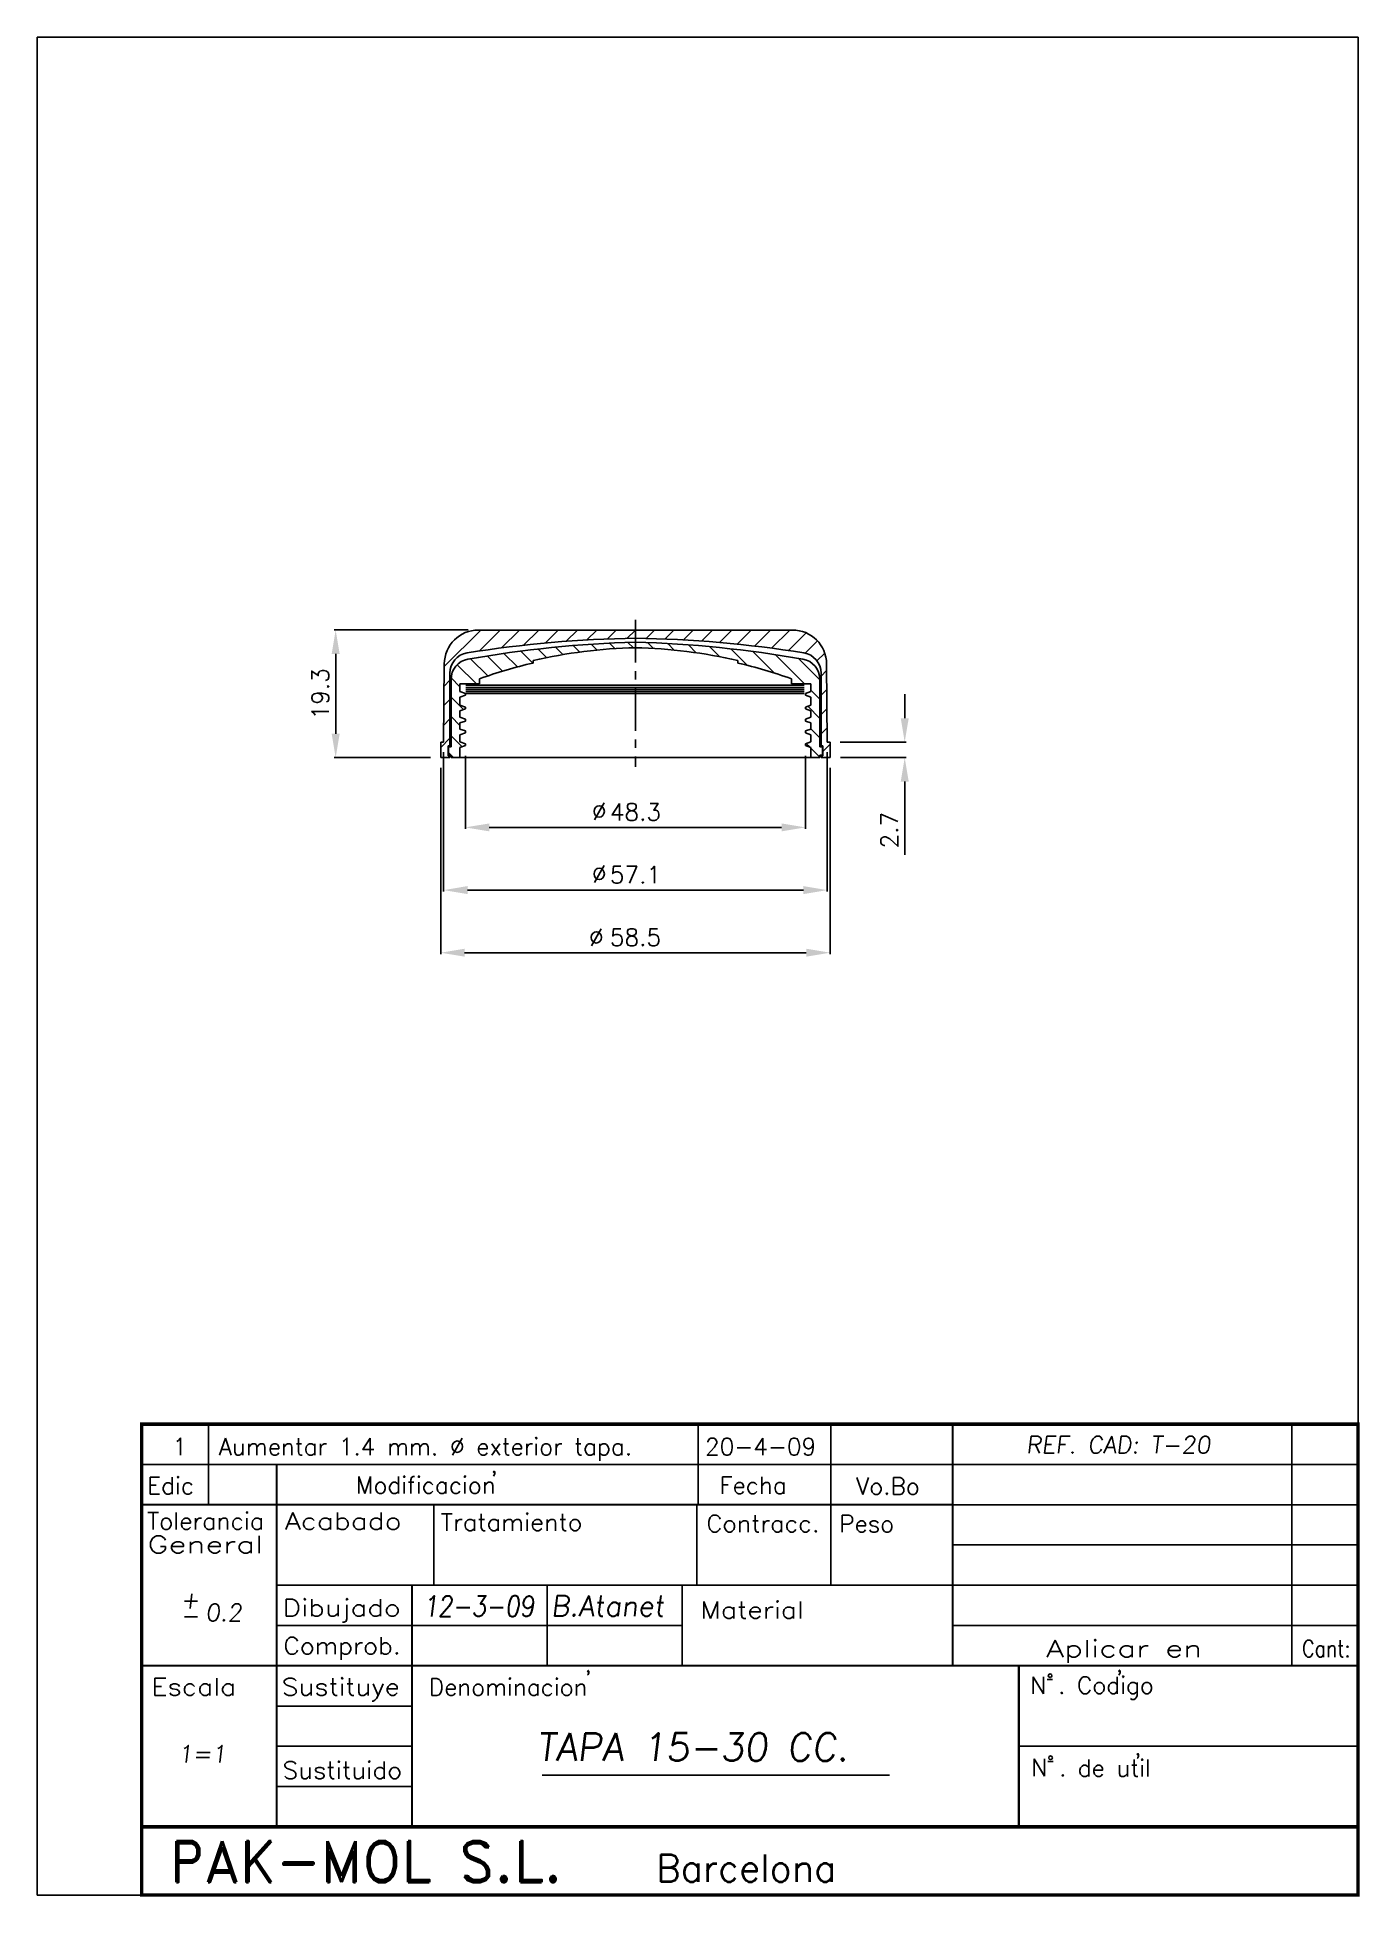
# Model space of a CAD drawing. Extents: x 59 to 1419, y 215 to 817.
# Drawn here: x 1225.8 to 1419.5, y 224.9 to 497.4 of the extents above; entities that cross this region are included whole.
import ezdxf
from ezdxf.enums import TextEntityAlignment as Align

# ---------------------------------------------------------------- set-up
doc = ezdxf.new("R2010")
doc.units = 0
doc.header["$LTSCALE"] = 5
doc.header["$MEASUREMENT"] = 0
doc.linetypes.add('CENTRO', pattern=[2, 1.25, -0.25, 0.25, -0.25])
doc.linetypes.add('CONTINUA', pattern=[0])
doc.layers.get('0').update_dxf_attribs({"linetype": 'CONTINUA'})
doc.layers.get('DEFPOINTS').update_dxf_attribs({"linetype": 'CONTINUA'})
doc.layers.add('2', color=1, linetype='CONTINUA')
doc.layers.add('COTAS', color=7, linetype='CONTINUA')
doc.styles.add('25', font='simplex', dxfattribs={"height": 2.5})
doc.styles.add('4', font='ROMANS', dxfattribs={"oblique": 7, "height": 4})
doc.styles.add('ROMAND', font='romand', dxfattribs={"height": 4})
doc.styles.add('ROMANS', font='romans', dxfattribs={"oblique": 7, "height": 2.5})
doc.dimstyles.get("Standard").update_dxf_attribs({"dimtxt": 0.18, "dimasz": 0.18, "dimexe": 0.18, "dimexo": 0.0625, "dimgap": 0.09, "dimtad": 0, "dimtih": 1, "dimtoh": 1, "dimdec": 4, "dimzin": 0, "dimtxsty": 'STANDARD', "dimcen": 0.09, "dimazin": 3, "dimtfac": 1, "dimtdec": 4, "dimtofl": 0, "dimtmove": 0, "dimatfit": 3, "dimtolj": 1, "dimtzin": 0})

msp = doc.modelspace()

# ---------------------------------------------------------------- texts
at = {"style": '25'}
msp.add_text('%%C', height=2.5, dxfattribs=at).set_placement((1307.0145, 382.7042))
at = {"color": 1, "style": '25'}
for p in [(1307.0145, 373.5571), (1306.5832, 364.2566)]:
    msp.add_text('%%C', height=2.5, dxfattribs=at).set_placement(p)
at = {"oblique": 7}
for s, height, style, p in [('REF. CAD: T-20', 2.5, 'ROMANS', (1370.6421, 289.918)), ('+', 2.5, 'ROMANS', (1246.7535, 267.1798)), ('0.2', 2.5, 'ROMANS', (1250.4135, 265.3486)), ('B.Atanet', 3, 'ROMANS', (1301.0293, 266.0735)), ('-', 2.5, 'ROMANS', (1246.7535, 264.9022)), ('TAPA 15-30 CC.', 4.052803, '4', (1298.9132, 244.8576)), ('1=1', 2.5, 'ROMANS', (1246.394, 244.6329))]:
    msp.add_text(s, height=height, dxfattribs=dict(at, style=style)).set_placement(p)
at = {"color": 4}
for s, height, style, p in [('Edic', 2.5, 'ROMANS', (1241.8695, 283.9242)), ('Modificacion', 2.5, 'ROMANS', (1272.447, 284.0094)), ("'", 2.5, '25', (1292.1423, 284.7946)), ('Fecha', 2.5, 'ROMANS', (1325.6928, 283.9807)), ('Vo.Bo', 2.5, 'ROMANS', (1345.7223, 283.8662)), ('Peso', 2.5, 'ROMANS', (1343.244, 278.3542)), ('Denominacion', 2.5, 'ROMANS', (1283.1176, 254.4219)), ("'", 2.5, '25', (1305.9389, 255.6173)), ('N . Codigo', 2.5, 'ROMANS', (1371.2179, 254.6917)), ("'", 2.5, '25', (1383.7688, 255.6537)), ("'", 2.5, '25', (1386.4556, 243.4228)), ('N .', 2.5, 'ROMANS', (1371.3739, 242.641)), ('de util', 2.5, 'ROMANS', (1378.1768, 242.5471)), ('PAK-MOL S.L.', 6, 'ROMAND', (1245.1214, 227.0979)), ('Barcelona', 4, '4', (1316.4061, 227.1568))]:
    msp.add_text(s, height=height, dxfattribs=dict(at, style=style)).set_placement(p)
at = {"color": 4, "style": 'ROMANS'}
for s, width, p, p2 in [('Tolerancia', 0.940146, (1241.8659, 278.7494), (1258.99, 278.7494)), ('Acabado', 1.121612, (1262.0396, 278.7494), (1279.1309, 278.7494)), ('Tratamiento', 0.957353, (1284.8612, 278.5668), (1305.6038, 278.5668)), ('Contracc.', 0.959177, (1323.7895, 278.3806), (1340.3467, 278.3806)), ('General', 1.270843, (1241.9131, 275.3064), (1258.8577, 275.3064)), ('Dibujado', 1.108803, (1261.7065, 266.0367), (1278.9986, 266.0367)), ('Material', 1.090532, (1322.8811, 265.7212), (1338.0707, 265.7212)), ('Comprob.', 0.987886, (1261.8282, 260.4748), (1278.9986, 260.4748)), ('Aplicar en', 1.221721, (1373.5544, 260.0619), (1396.389, 260.0619)), ('Cant:', 0.770947, (1411.058, 260.0619), (1418.125, 260.0619)), ('Escala', 1.088591, (1242.4686, 254.4594), (1254.9097, 254.4594)), ('Sustituye', 1.051982, (1261.5849, 254.4594), (1278.8674, 254.4594)), ('Sustituido', 0.979997, (1261.7065, 242.2449), (1279.2065, 242.2449))]:
    msp.add_text(s, height=2.5, dxfattribs=dict(at, width=width)).set_placement(p, p2, align=Align.FIT)
at = {"style": 'ROMANS', "oblique": 7, "width": 0.768202}
msp.add_text('12-3-09', height=3, dxfattribs=at).set_placement((1282.3351, 266.0249), (1298.5771, 266.0249), align=Align.FIT)
at = {"layer": 'COTAS', "style": '25'}
for s, p in [('1', (1245.5721, 289.6424)), ('Aumentar 1.4 mm. %%c exterior tapa.', (1252.3615, 289.6424)), ('20-4-09', (1323.5778, 289.6424))]:
    msp.add_text(s, height=2.5, dxfattribs=at).set_placement(p)

# ---------------------------------------------------------------- blocks, each defined once
blk = doc.blocks.new('*D9')
at = {"color": 0, "linetype": 'BYBLOCK'}
for p, q in [((1022.27, 410.54), (1002.66, 410.54)), ((1002.86, 407.04), (1002.86, 395.34)), ((1016.74, 391.84), (1002.66, 391.84))]:
    blk.add_line(p, q, dxfattribs=at)
for points in [[(1002.27, 407.04), (1003.44, 407.04), (1002.86, 410.54)], [(1002.27, 395.34), (1003.44, 395.34), (1002.86, 391.84)]]:
    blk.add_solid(points, dxfattribs=at)
at = {"layer": 'DEFPOINTS', "color": 0, "linetype": 'BYBLOCK'}
for p in [(1023.77, 410.54), (1002.86, 391.84), (1018.24, 391.84)]:
    blk.add_point(p, dxfattribs=at)
at = {"color": 0, "linetype": 'BYBLOCK', "insert": (1000.61, 401.19), "char_height": 2.5, "attachment_point": 5, "rotation": 90, "style": '25'}
blk.add_mtext('\\A1;19.3', dxfattribs=at)
blk = doc.blocks.new('*D8')
at = {"color": 0, "linetype": 'BYBLOCK'}
for p, q in [((1021.86, 392.11), (1021.86, 381.42)), ((1071.68, 392.11), (1071.68, 381.42)), ((1025.36, 381.62), (1068.18, 381.62))]:
    blk.add_line(p, q, dxfattribs=at)
for points in [[(1025.36, 382.2), (1025.36, 381.04), (1021.86, 381.62)], [(1068.18, 382.2), (1068.18, 381.04), (1071.68, 381.62)]]:
    blk.add_solid(points, dxfattribs=at)
at = {"layer": 'DEFPOINTS', "color": 0, "linetype": 'BYBLOCK'}
for p in [(1021.86, 393.61), (1071.68, 393.61), (1071.68, 381.62)]:
    blk.add_point(p, dxfattribs=at)
at = {"color": 0, "linetype": 'BYBLOCK', "insert": (1046.77, 383.87), "char_height": 2.5, "attachment_point": 5, "style": '25'}
blk.add_mtext('\\A1;48.3', dxfattribs=at)
blk = doc.blocks.new('*D10')
at = {"color": 0, "linetype": 'BYBLOCK'}
for p, q in [((1284.86, 390.34), (1284.86, 363.06)), ((1341.92, 390.34), (1341.92, 363.06)), ((1288.36, 363.26), (1338.42, 363.26))]:
    blk.add_line(p, q, dxfattribs=at)
for points in [[(1288.36, 363.84), (1288.36, 362.68), (1284.86, 363.26)], [(1338.42, 363.84), (1338.42, 362.68), (1341.92, 363.26)]]:
    blk.add_solid(points, dxfattribs=at)
at = {"layer": 'DEFPOINTS', "color": 0, "linetype": 'BYBLOCK'}
for p in [(1284.86, 391.84), (1341.92, 391.84), (1341.92, 363.26)]:
    blk.add_point(p, dxfattribs=at)
at = {"color": 0, "linetype": 'BYBLOCK', "insert": (1313.39, 365.51), "char_height": 2.5, "attachment_point": 5, "style": '25'}
blk.add_mtext('\\A1;58.5', dxfattribs=at)
blk = doc.blocks.new('*D11')
at = {"color": 0, "linetype": 'BYBLOCK'}
for p, q in [((1285.29, 392.62), (1285.29, 372.23)), ((1341.49, 392.62), (1341.49, 372.23)), ((1288.79, 372.43), (1337.99, 372.43))]:
    blk.add_line(p, q, dxfattribs=at)
for points in [[(1288.79, 373.02), (1288.79, 371.85), (1285.29, 372.43)], [(1337.99, 373.02), (1337.99, 371.85), (1341.49, 372.43)]]:
    blk.add_solid(points, dxfattribs=at)
at = {"layer": 'DEFPOINTS', "color": 0, "linetype": 'BYBLOCK'}
for p in [(1285.29, 394.12), (1341.49, 394.12), (1341.49, 372.43)]:
    blk.add_point(p, dxfattribs=at)
at = {"color": 0, "linetype": 'BYBLOCK', "insert": (1313.39, 374.68), "char_height": 2.5, "attachment_point": 5, "style": '25'}
blk.add_mtext('\\A1;57.1', dxfattribs=at)
blk = doc.blocks.new('*D12')
at = {"color": 0, "linetype": 'BYBLOCK'}
for p, q in [((1352.83, 397.62), (1352.83, 401.12)), ((1343.4, 394.12), (1353.03, 394.12)), ((1343.42, 391.84), (1353.03, 391.84)), ((1352.83, 388.34), (1352.83, 377.6))]:
    blk.add_line(p, q, dxfattribs=at)
for points in [[(1352.25, 397.62), (1353.42, 397.62), (1352.83, 394.12)], [(1352.25, 388.34), (1353.42, 388.34), (1352.83, 391.84)]]:
    blk.add_solid(points, dxfattribs=at)
at = {"layer": 'DEFPOINTS', "color": 0, "linetype": 'BYBLOCK'}
for p in [(1341.9, 394.12), (1341.92, 391.84), (1352.83, 391.84)]:
    blk.add_point(p, dxfattribs=at)
at = {"color": 0, "linetype": 'BYBLOCK', "insert": (1350.58, 381.22), "char_height": 2.5, "attachment_point": 5, "rotation": 90, "style": '25'}
blk.add_mtext('\\A1;2.7', dxfattribs=at)

# ---------------------------------------------------------------- dimensions: what is measured, and where the dimension line sits
at = {"layer": 'COTAS'}
dim = msp.add_linear_dim(base=(1269.4734, 391.8372), p1=(1290.3905, 410.5372), p2=(1284.8568, 391.8372), angle=90, text='19.3', dimstyle='STANDARD', override={"dimtxt": 1, "dimasz": 3.5, "dimexe": 0.2, "dimexo": 1.5, "dimgap": 1, "dimtad": 1, "dimtih": 0, "dimtoh": 0, "dimdec": 3, "dimzin": 8, "dimtxsty": '25', "dimcen": 0, "dimtdec": 3, "dimtzin": 8}, dxfattribs=at)
dim.commit()
dim.dimension.update_dxf_attribs({"geometry": '*D9', "text_midpoint": (1267.2234, 401.1872), "insert": (266.6169, 0)})
dim = msp.add_linear_dim(base=(1352.8344, 391.8372), p1=(1341.9027, 394.1209), p2=(1341.9227, 391.8372), angle=90, text='2.7', dimstyle='STANDARD', override={"dimtxt": 1, "dimasz": 3.5, "dimexe": 0.2, "dimexo": 1.5, "dimgap": 1, "dimtad": 1, "dimtih": 0, "dimtoh": 0, "dimdec": 3, "dimzin": 8, "dimtxsty": '25', "dimcen": 0, "dimtdec": 3, "dimtzin": 8}, dxfattribs=at)
dim.commit()
dim.dimension.update_dxf_attribs({"geometry": '*D12', "text_midpoint": (1350.5844, 381.2182)})
at = {"layer": 'COTAS', "color": 1}
dim = msp.add_linear_dim(base=(1341.4888, 372.4324), p1=(1285.2907, 394.1209), p2=(1341.4888, 394.1209), text='57.1', dimstyle='STANDARD', override={"dimtxt": 1, "dimasz": 3.5, "dimexe": 0.2, "dimexo": 1.5, "dimgap": 1, "dimtad": 1, "dimtih": 0, "dimtoh": 0, "dimdec": 3, "dimzin": 8, "dimtxsty": '25', "dimcen": 0, "dimtdec": 3, "dimtzin": 8}, dxfattribs=at)
dim.commit()
dim.dimension.update_dxf_attribs({"geometry": '*D11', "text_midpoint": (1313.3897, 372.4324), "dimtype": 160})
at = {"layer": 'COTAS'}
dim = msp.add_linear_dim(base=(1338.2982, 381.6199), p1=(1288.4812, 393.6062), p2=(1338.2982, 393.6062), text='48.3', dimstyle='STANDARD', override={"dimtxt": 1, "dimasz": 3.5, "dimexe": 0.2, "dimexo": 1.5, "dimgap": 1, "dimtad": 1, "dimtih": 0, "dimtoh": 0, "dimdec": 3, "dimzin": 8, "dimtxsty": '25', "dimcen": 0, "dimtdec": 3, "dimtzin": 8}, dxfattribs=at)
dim.commit()
dim.dimension.update_dxf_attribs({"geometry": '*D8', "text_midpoint": (1313.3897, 381.6199), "dimtype": 160, "insert": (266.6169, 0)})
at = {"layer": 'COTAS', "color": 1}
dim = msp.add_linear_dim(base=(1341.9227, 363.2586), p1=(1284.8568, 391.8372), p2=(1341.9227, 391.8372), text='58.5', dimstyle='STANDARD', override={"dimtxt": 1, "dimasz": 3.5, "dimexe": 0.2, "dimexo": 1.5, "dimgap": 1, "dimtad": 1, "dimtih": 0, "dimtoh": 0, "dimdec": 3, "dimzin": 8, "dimtxsty": '25', "dimcen": 0, "dimtdec": 3, "dimtzin": 8}, dxfattribs=at)
dim.commit()
dim.dimension.update_dxf_attribs({"geometry": '*D10', "text_midpoint": (1313.3897, 365.5086)})

# ---------------------------------------------------------------- hatches: boundary and pattern name
at = {"layer": 'COTAS'}
h = msp.add_hatch(dxfattribs=at)
h.set_pattern_fill('_U', color=4, scale=2, angle=45, style=0, pattern_type=0)
h.set_pattern_definition([(45, (256.922, 7.4528), (-1.4142136, 1.4142136), [])])
h.paths.add_polyline_path([(1313.3897, 409.3294), (1313.3897, 410.5372), (1290.3905, 410.5372, 0.41165989), (1285.3907, 405.5809), (1285.2907, 394.1209), (1284.8767, 394.1209), (1284.8568, 391.8372), (1286.2051, 391.8372), (1286.2051, 392.0966), (1285.9331, 392.0966), (1285.9457, 393.5453), (1286.2051, 393.5453), (1286.2051, 404.2207, -0.36821642), (1288.7284, 407.1826, -0.03637758)])
h.paths.add_polyline_path([(1338.051, 407.1826, -0.36821642), (1340.5744, 404.2207), (1340.5744, 393.5453), (1340.8337, 393.5453), (1340.8463, 392.0966), (1340.5744, 392.0966), (1340.5744, 391.8372), (1341.9227, 391.8372), (1341.9027, 394.1209), (1341.4888, 394.1209), (1341.3887, 405.5809, 0.41165989), (1336.3889, 410.5372), (1313.3897, 410.5372), (1313.3897, 409.3294, -0.03637758)])
h = msp.add_hatch(dxfattribs=at)
h.set_pattern_fill('_U', color=3, scale=2, angle=135, style=0, pattern_type=0)
h.set_pattern_definition([(135, (256.922, 7.4528), (-1.4142136, -1.4142136), [])])
h.paths.add_polyline_path([(1313.3897, 408.7644), (1313.3897, 407.9297, -0.05285812), (1328.3897, 406.0582), (1328.3897, 405.7044, -0.02859523), (1336.2485, 403.3856), (1336.2485, 402.6425), (1339.0982, 402.6425), (1339.0982, 401.5419), (1338.2982, 401.2567), (1338.2982, 400.9911), (1339.0982, 400.7059), (1339.0982, 399.5227), (1338.2982, 399.2375), (1338.2982, 398.9719), (1339.0982, 398.6867), (1339.0982, 397.7522), (1338.2982, 397.4669), (1338.2982, 397.2014), (1339.0982, 396.9161), (1339.0982, 396.0344), (1338.2982, 395.7491), (1338.2982, 395.4836), (1339.0982, 395.1983), (1339.0982, 394.157), (1338.2982, 393.8718), (1338.2982, 393.6062), (1339.0982, 393.321), (1339.0982, 391.8372), (1340.4078, 391.8372), (1340.4078, 392.1966), (1340.7722, 392.1966), (1340.7722, 393.4453), (1340.4078, 393.4453), (1340.4078, 403.3092, 0.36405585), (1337.9279, 406.2638, 0.03635295)])
h.paths.add_polyline_path([(1288.8516, 406.2638, 0.36405585), (1286.3716, 403.3092), (1286.3716, 393.4453), (1286.0072, 393.4453), (1286.0072, 392.1966), (1286.3716, 392.1966), (1286.3716, 391.8372), (1287.6812, 391.8372), (1287.6812, 393.321), (1288.4812, 393.6062), (1288.4812, 393.8718), (1287.6812, 394.157), (1287.6812, 395.1983), (1288.4812, 395.4836), (1288.4812, 395.7491), (1287.6812, 396.0344), (1287.6812, 396.9161), (1288.4812, 397.2014), (1288.4812, 397.4669), (1287.6812, 397.7522), (1287.6812, 398.6867), (1288.4812, 398.9719), (1288.4812, 399.2375), (1287.6812, 399.5227), (1287.6812, 400.7059), (1288.4812, 400.9911), (1288.4812, 401.2567), (1287.6812, 401.5419), (1287.6812, 402.6425), (1290.5309, 402.6425), (1290.5309, 403.3856, -0.02859523), (1298.3897, 405.7044), (1298.3897, 406.0582, -0.05285812), (1313.3897, 407.9297), (1313.3897, 408.7644, 0.03635295)])

# ---------------------------------------------------------------- linework, layer by layer
for p, q in [((1225.7511, 225.1938), (1225.7511, 497.3893)), ((1419.2467, 497.3893), (1225.7511, 497.3893)), ((1419.2467, 225.1938), (1419.2467, 497.3893)), ((1299.7251, 242.7467), (1350.5817, 242.7467)), ((1419.2467, 225.1938), (1225.7511, 225.1938))]:
    msp.add_line(p, q)
at = {"linetype": 'CENTRO'}
msp.add_line((1313.3897, 412.0189), (1313.3897, 390.4707), dxfattribs=at)
at = {"color": 3, "linetype": 'CONTINUA'}
for p, q in [((1298.3897, 406.0582), (1298.3897, 405.7044)), ((1328.3897, 406.0582), (1328.3897, 405.7044)), ((1290.5309, 403.3856), (1290.5309, 402.6425)), ((1336.2485, 403.3856), (1336.2485, 402.6425)), ((1287.6812, 398.6867), (1287.6812, 397.7522)), ((1339.0982, 398.6867), (1339.0982, 397.7522)), ((1287.6812, 396.9161), (1287.6812, 396.0344)), ((1287.6812, 395.1983), (1287.6812, 394.157)), ((1339.0982, 396.9161), (1339.0982, 396.0344)), ((1339.0982, 395.1983), (1339.0982, 394.157)), ((1287.6812, 393.321), (1287.6812, 391.8372)), ((1339.0982, 393.321), (1339.0982, 391.8372))]:
    msp.add_line(p, q, dxfattribs=at)
at = {"color": 4, "linetype": 'CONTINUA'}
for p, q in [((1285.3907, 405.5809), (1285.2907, 394.1209)), ((1341.3887, 405.5809), (1341.4888, 394.1209)), ((1284.8767, 394.1209), (1284.8568, 391.8372)), ((1285.9457, 393.5453), (1285.9331, 392.0966)), ((1340.8337, 393.5453), (1340.8463, 392.0966)), ((1341.9027, 394.1209), (1341.9227, 391.8372))]:
    msp.add_line(p, q, dxfattribs=at)
at = {"color": 3}
for p, q in [((1290.5309, 402.6425), (1287.6812, 402.6425)), ((1336.2485, 402.6425), (1339.0982, 402.6425)), ((1286.3716, 393.4453), (1286.0072, 393.4453)), ((1340.4078, 393.4453), (1340.7722, 393.4453)), ((1286.3716, 392.1966), (1286.0072, 392.1966)), ((1313.3897, 391.8372), (1286.3716, 391.8372)), ((1313.3897, 391.8372), (1340.4078, 391.8372)), ((1340.4078, 392.1966), (1340.7722, 392.1966))]:
    msp.add_line(p, q, dxfattribs=at)
at = {"color": 4}
for p, q in [((1285.2907, 394.1209), (1284.8767, 394.1209)), ((1286.2051, 393.5453), (1285.9457, 393.5453)), ((1340.5744, 393.5453), (1340.8337, 393.5453)), ((1341.4888, 394.1209), (1341.9027, 394.1209)), ((1286.2051, 391.8372), (1284.8568, 391.8372)), ((1286.2051, 392.0966), (1285.9331, 392.0966)), ((1340.5744, 392.0966), (1340.8463, 392.0966)), ((1340.5744, 391.8372), (1341.9227, 391.8372)), ((1373.7058, 256.779), (1374.4937, 256.779)), ((1373.7913, 244.7486), (1374.5792, 244.7486))]:
    msp.add_line(p, q, dxfattribs=at)
at = {"color": 7}
for p, q in [((1419.2467, 294.1938), (1241.0467, 294.1938)), ((1419.2467, 294.1938), (1241.0467, 294.1938)), ((1241.0467, 294.1938), (1241.0467, 225.1938)), ((1250.8206, 294.1938), (1250.8206, 282.3938)), ((1322.5663, 294.1938), (1322.5663, 282.3938)), ((1342.0211, 294.1938), (1342.0211, 282.3938)), ((1359.8467, 294.1938), (1359.8467, 258.7938)), ((1409.5467, 294.1938), (1409.5467, 258.7938)), ((1419.2467, 294.1938), (1419.2467, 226.1938)), ((1419.2467, 288.2938), (1241.0467, 288.2938)), ((1260.8467, 288.2938), (1260.8467, 235.1938)), ((1419.2467, 282.3938), (1241.0467, 282.3938)), ((1283.8467, 282.3938), (1283.8467, 270.5938)), ((1322.3663, 282.3938), (1322.3663, 270.5938)), ((1342.0211, 282.3938), (1342.0211, 270.5938)), ((1419.2467, 276.4938), (1359.8467, 276.4938)), ((1419.2467, 270.5938), (1260.8467, 270.5938)), ((1280.6467, 270.5938), (1280.6467, 235.1938)), ((1300.4467, 270.5938), (1300.4467, 258.7938)), ((1320.2467, 270.5938), (1320.2467, 258.7938)), ((1320.2467, 264.6938), (1260.8467, 264.6938)), ((1419.2467, 264.6938), (1359.8467, 264.6938)), ((1419.2467, 258.7938), (1241.0467, 258.7938)), ((1369.5467, 258.7938), (1369.5467, 235.1938)), ((1280.6467, 252.8938), (1260.8467, 252.8938)), ((1280.6467, 246.9938), (1260.8467, 246.9938)), ((1419.2467, 246.9938), (1369.5467, 246.9938)), ((1280.6467, 241.0938), (1260.8467, 241.0938)), ((1419.2467, 235.1938), (1241.0467, 235.1938)), ((1419.2467, 225.1938), (1241.0467, 225.1938))]:
    msp.add_line(p, q, dxfattribs=at)
for points, const_width in [([(1241.0467, 294.1938), (1241.0467, 225.1938), (1419.2467, 225.1938), (1419.2467, 246.9938), (1419.2467, 294.1938), (1241.0467, 294.1938)], 0.5), ([(1359.8467, 258.7938), (1359.8467, 294.1938)], 0.3), ([(1260.8467, 235.1938), (1260.8467, 288.2938)], 0.3), ([(1241.0467, 282.3938), (1359.8467, 282.3938)], 0.3), ([(1280.6467, 235.1938), (1280.6467, 270.5938)], 0.3), ([(1419.2467, 258.7938), (1241.0467, 258.7938)], 0.3), ([(1369.5467, 235.1938), (1369.5467, 258.7938)], 0.3), ([(1241.0467, 235.1938), (1419.2467, 235.1938)], 0.5)]:
    msp.add_lwpolyline(points, dxfattribs=dict(const_width=const_width))
at = {"color": 4}
for centre in [(1374.1185, 257.342), (1374.204, 245.3116)]:
    msp.add_circle(centre, 0.2706, dxfattribs=at)
at = {"layer": '2', "color": 4}
for p, q in [((1313.3897, 410.5372), (1290.3905, 410.5372)), ((1313.3897, 410.5372), (1336.3889, 410.5372)), ((1286.2051, 393.5453), (1286.2051, 404.2207)), ((1340.5744, 393.5453), (1340.5744, 404.2207)), ((1286.2051, 391.8372), (1286.2051, 392.0966)), ((1340.5744, 391.8372), (1340.5744, 392.0966))]:
    msp.add_line(p, q, dxfattribs=at)
at = {"layer": '2', "color": 3}
for p, q in [((1286.3716, 393.4453), (1286.3716, 403.3092)), ((1340.4078, 393.4453), (1340.4078, 403.3092)), ((1287.6812, 402.6425), (1287.6812, 401.5419)), ((1287.6812, 400.7059), (1287.6812, 399.5227)), ((1339.0982, 402.6425), (1339.0982, 401.5419)), ((1339.0982, 400.7059), (1339.0982, 399.5227)), ((1286.0072, 392.1966), (1286.0072, 393.4453)), ((1340.7722, 392.1966), (1340.7722, 393.4453)), ((1286.3716, 391.8372), (1286.3716, 392.1966)), ((1340.4078, 391.8372), (1340.4078, 392.1966))]:
    msp.add_line(p, q, dxfattribs=at)
at = {"layer": '2', "color": 4}
for centre, radius, start, end in [((1315.7931, 238.9989), 170.3474, 90.795828, 99.141858), ((1310.9863, 238.9989), 170.3474, 80.858142, 89.204172), ((1289.2051, 404.2207), 3, 99.141858, 180), ((1337.5744, 404.2207), 3, 0, 80.858142)]:
    msp.add_arc(centre, radius, start, end, dxfattribs=at)
at = {"layer": '2', "color": 3}
for centre, radius, start, end in [((1318.2947, 238.9878), 169.8474, 91.654858, 99.982673), ((1308.4847, 238.9878), 169.8474, 80.017327, 88.345142), ((1289.3716, 403.3092), 3, 99.982673, 180), ((1314.7165, 336.2475), 71.6944, 91.060415, 103.163341), ((1312.0629, 336.2475), 71.6944, 76.836659, 88.939585), ((1337.4078, 403.3092), 3, 360, 80.017327), ((1314.7165, 335.8937), 71.6944, 103.163341, 109.715098), ((1312.0629, 335.8937), 71.6944, 70.284902, 76.836659)]:
    msp.add_arc(centre, radius, start, end, dxfattribs=at)
at = {"layer": 'COTAS', "color": 3}
for p, q in [((1287.6812, 401.5419), (1288.4812, 401.2567)), ((1287.6812, 400.7059), (1288.4812, 400.9911)), ((1339.0982, 401.5419), (1338.2982, 401.2567)), ((1339.0982, 400.7059), (1338.2982, 400.9911)), ((1287.6812, 399.5227), (1288.4812, 399.2375)), ((1287.6812, 398.6867), (1288.4812, 398.9719)), ((1339.0982, 399.5227), (1338.2982, 399.2375)), ((1339.0982, 398.6867), (1338.2982, 398.9719)), ((1287.6812, 397.7522), (1288.4812, 397.4669)), ((1287.6812, 396.9161), (1288.4812, 397.2014)), ((1287.6812, 396.0344), (1288.4812, 395.7491)), ((1287.6812, 395.1983), (1288.4812, 395.4836)), ((1339.0982, 397.7522), (1338.2982, 397.4669)), ((1339.0982, 396.9161), (1338.2982, 397.2014)), ((1339.0982, 396.0344), (1338.2982, 395.7491)), ((1339.0982, 395.1983), (1338.2982, 395.4836)), ((1287.6812, 394.157), (1288.4812, 393.8718)), ((1287.6812, 393.321), (1288.4812, 393.6062)), ((1339.0982, 394.157), (1338.2982, 393.8718)), ((1339.0982, 393.321), (1338.2982, 393.6062))]:
    msp.add_line(p, q, dxfattribs=at)
at = {"layer": 'COTAS', "color": 3, "linetype": 'CONTINUA'}
for p, q in [((1288.4812, 401.2567), (1288.4812, 400.9911)), ((1338.2982, 401.2567), (1338.2982, 400.9911)), ((1288.4812, 399.2375), (1288.4812, 398.9719)), ((1338.2982, 399.2375), (1338.2982, 398.9719)), ((1288.4812, 397.4669), (1288.4812, 397.2014)), ((1288.4812, 395.7491), (1288.4812, 395.4836)), ((1338.2982, 397.4669), (1338.2982, 397.2014)), ((1338.2982, 395.7491), (1338.2982, 395.4836)), ((1288.4812, 393.8718), (1288.4812, 393.6062)), ((1338.2982, 393.8718), (1338.2982, 393.6062))]:
    msp.add_line(p, q, dxfattribs=at)
at = {"layer": 'COTAS'}
for p, q in [((1288.5438, 402.4387), (1338.0878, 402.4387)), ((1288.5438, 402.1387), (1338.0878, 402.1387)), ((1288.5438, 401.8387), (1338.0878, 401.8387)), ((1288.5438, 401.5387), (1338.0878, 401.5387)), ((1288.5438, 401.2387), (1338.0878, 401.2387))]:
    msp.add_line(p, q, dxfattribs=at)
at = {"layer": 'COTAS', "color": 4}
for centre, start, end in [((1290.3905, 405.5372), 90, 179.5), ((1336.3889, 405.5372), 0.5, 90)]:
    msp.add_arc(centre, 5, start, end, dxfattribs=at)

msp.set_redraw_order([(e.dxf.handle, doc.entitydb.next_handle()) for e in msp.query("TEXT MTEXT ATTDEF DIMENSION ARC_DIMENSION")])  # texts and dimensions are drawn at this point

doc.saveas('drawing.dxf')
